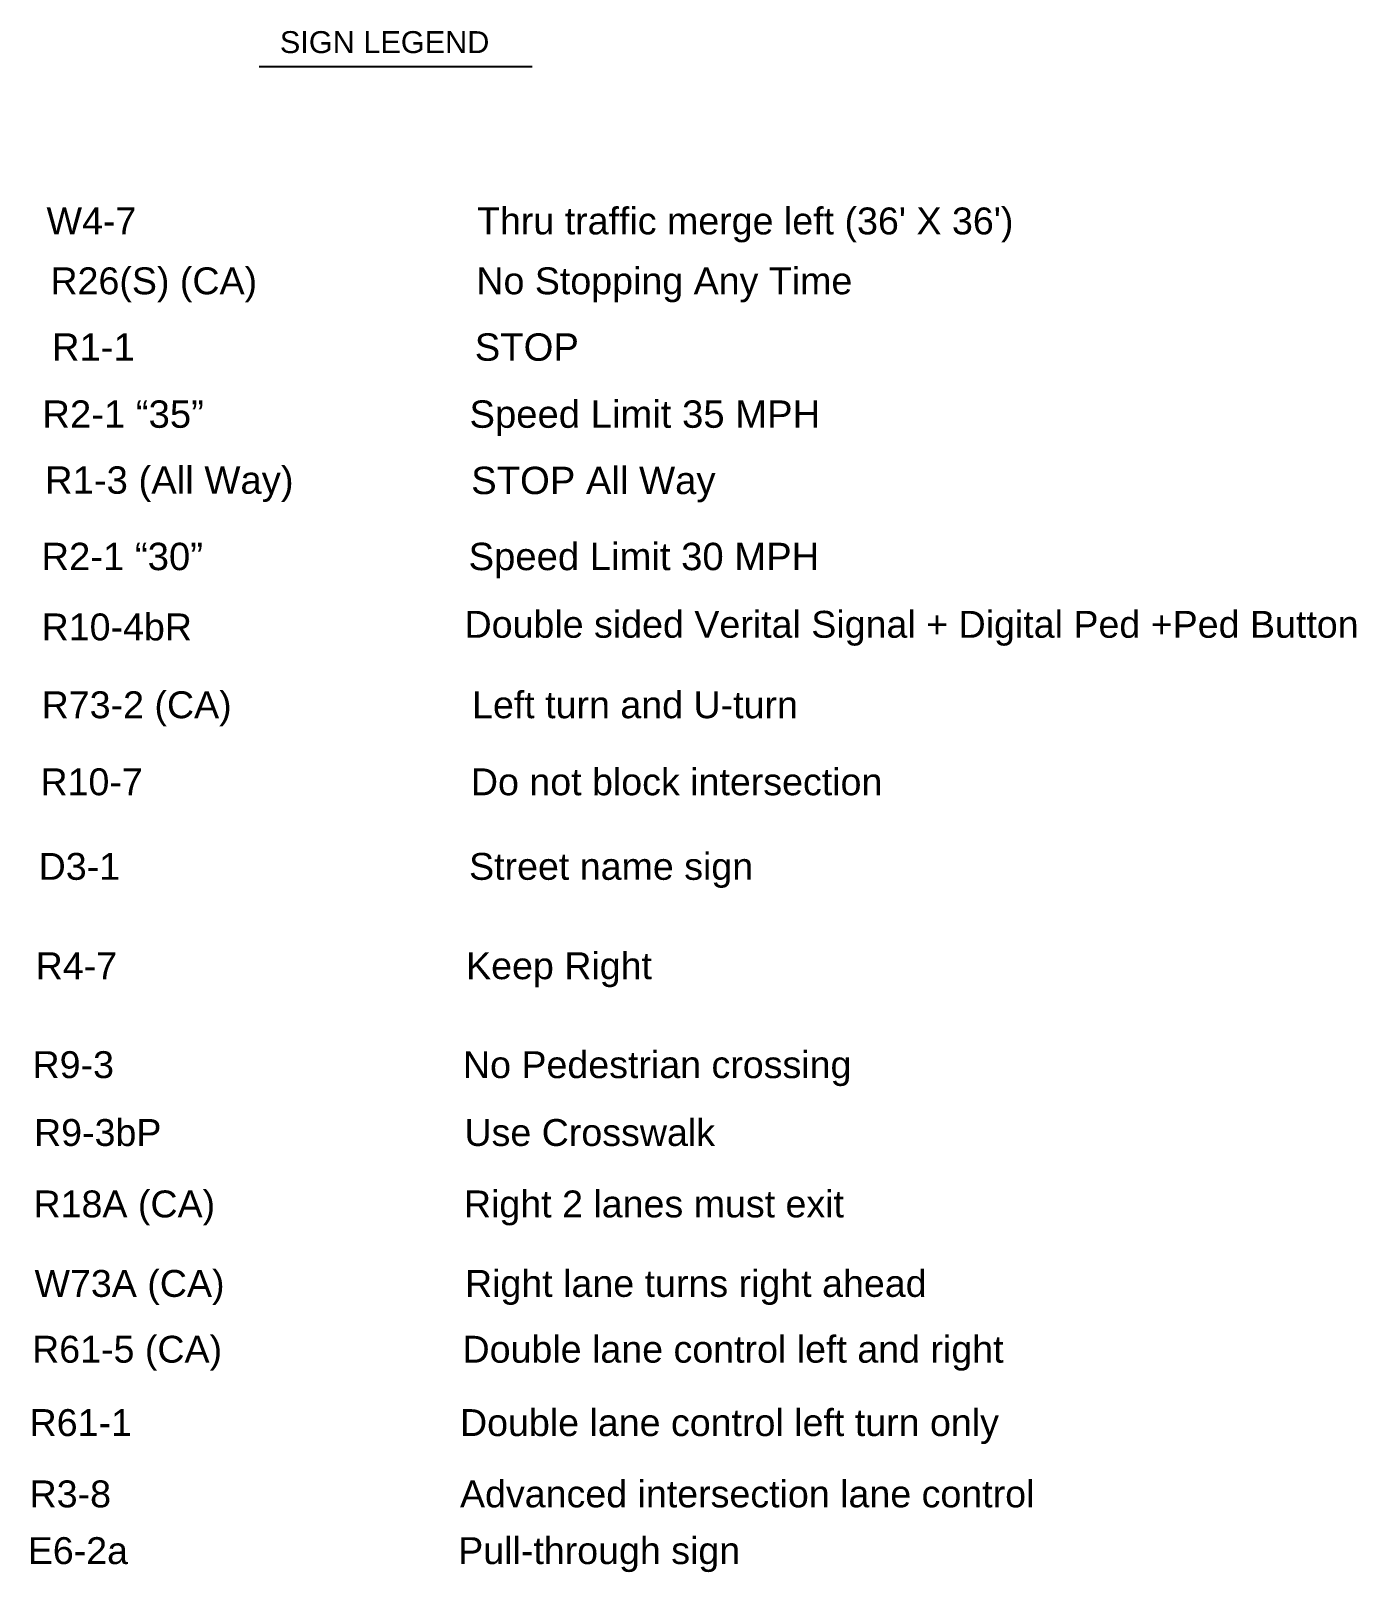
# Model space of a CAD drawing. Header units: inches. Extents: x -7 to 10.2, y -7.3 to 12.2.
# Drawn here: x 6.878 to 10.238, y -4.399 to -0.492 of the extents above; entities that cross this region are included whole.
import ezdxf

# ---------------------------------------------------------------- set-up
doc = ezdxf.new("R2010")
doc.units = ezdxf.units.IN
doc.header["$MEASUREMENT"] = 0
doc.layers.get('0').update_dxf_attribs({"lineweight": 30})
doc.layers.add('C-SIDEWALK-CURB', color=92, linetype='Continuous')
doc.styles.get("Standard").update_dxf_attribs({"font": 'arial.ttf'})

msp = doc.modelspace()

# ---------------------------------------------------------------- texts
at = {"color": 7, "linetype": 'Continuous', "attachment_point": 1}
for s, insert, char_height, width in [("W4-7 ^I^I^I^IThru traffic merge left (36' X 36')", (6.9181, -0.9395, 44.1643), 0.068193, 2.752543), ('R26(S) (CA)                     No Stopping Any Time ', (6.9279, -1.0913, 44.1643), 0.068193, 2.571858), ('R1-1                                STOP', (6.9316, -1.2586, 44.1643), 0.069398, 2.163028), ('R2-1 “35”                         Speed Limit 35 MPH', (6.9074, -1.4286, 44.1643), 0.069398, 3.601877), ('R1-3 (All Way)\\P', (6.9141, -1.5958, 44.1643), 0.069398, 0.650955), ('^I                              STOP All Way', (6.9089, -1.5967, 44.1643), 0.069398, 2.163028), ('R2-1 “30”                         Speed Limit 30 MPH', (6.9051, -1.7895, 44.1643), 0.069398, 3.601877), ('R10-4bR', (6.9055, -1.9687, 44.1643), 0.06819, 0.392086), ('Double sided Verital Signal + Digital Ped +Ped Button', (7.9776, -1.9621, 44.1643), 0.068193, 2.366284), ('R73-2 (CA)^I^I^ILeft turn and U-turn', (6.9056, -2.1661, 44.1643), 0.068193, 3.945616), ('R10-7^I^I^I^IDo not block intersection', (6.9026, -2.3614, 44.1643), 0.068193, 3.33767), ('D3-1^I^I^I^IStreet name sign', (6.898, -2.5758, 44.1643), 0.068193, 2.731281), ('R4-7^I^I^I^IKeep Right', (6.8904, -2.8277, 44.1643), 0.068193, 2.249264), ('R9-3^I^I^I^INo Pedestrian crossing', (6.8825, -3.0785, 44.1643), 0.068193, 2.643443), ('R9-3bP ^I^I^IUse Crosswalk', (6.8863, -3.2505, 44.1643), 0.068193, 2.47362), ('R18A (CA)^I^I^IRight 2 lanes must exit', (6.8849, -3.4316, 44.1643), 0.068193, 2.636369), ('W73A (CA)^I^I^IRight lane turns right ahead', (6.8876, -3.6331, 44.1643), 0.068193, 2.489034), ('R61-5 (CA)^I^I^IDouble lane control left and right', (6.8814, -3.7999, 44.1643), 0.068193, 2.884501), ('R61-1 ^I^I^IDouble lane control left turn only', (6.875, -3.9859, 44.1643), 0.068193, 3.025704), ('R3-8 ^I^I^I^IAdvanced intersection lane control', (6.875, -4.1667, 44.1643), 0.068193, 3.085372), ('E6-2a^I^I^I^IPull-through sign', (6.8704, -4.3105, 44.1643), 0.068193, 3.167579)]:
    msp.add_mtext(s, dxfattribs=dict(at, insert=insert, char_height=char_height, width=width))
at = {"layer": 'C-SIDEWALK-CURB', "color": 7, "linetype": 'Continuous', "insert": (7.5095, -0.4924, 44.1643), "char_height": 0.055625, "width": 8.065691, "attachment_point": 1}
msp.add_mtext('SIGN LEGEND ', dxfattribs=at)

# ---------------------------------------------------------------- linework, layer by layer
at = {"layer": 'C-SIDEWALK-CURB', "color": 7}
msp.add_line((7.4573, -0.5823, 44.1643), (8.1492, -0.5823, 44.1643), dxfattribs=at)

msp.set_redraw_order([(e.dxf.handle, doc.entitydb.next_handle()) for e in msp.query("TEXT MTEXT ATTDEF DIMENSION ARC_DIMENSION")])  # texts and dimensions are drawn at this point

doc.saveas('drawing.dxf')
